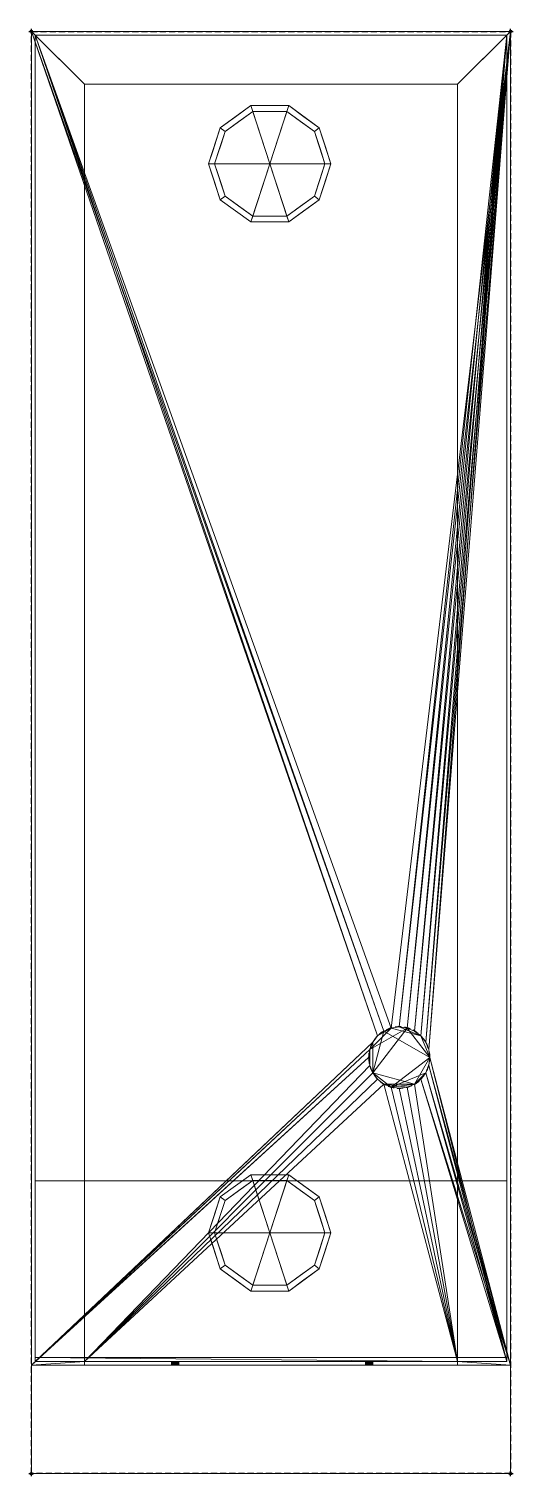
# Model space of a CAD drawing. Header units: millimetres. Extents: x -1 to 200, y -600 to 1.
import ezdxf

# ---------------------------------------------------------------- set-up
doc = ezdxf.new("R2010")
doc.units = ezdxf.units.MM
doc.header["$PDMODE"] = 34
doc.linetypes.add('NASCOSTA', pattern=[0.381, 0.254, -0.127])
for name, color, linetype in [('IQ_200_3D', 1, 'Continuous'), ('IQ_204_2D', 7, 'Continuous'), ('IQ_204_3D', 7, 'Continuous'), ('IQ_INS_3D', 3, 'Continuous')]:
    doc.layers.add(name, color=color, linetype=linetype)

msp = doc.modelspace()

# ---------------------------------------------------------------- linework, layer by layer
at = {"layer": 'IQ_204_2D', "linetype": 'NASCOSTA', "ltscale": 10}
for p, q in [((0, 0), (199, 0)), ((199, 0), (199, -599)), ((0, -599), (0, 0)), ((199, -599), (0, -599))]:
    msp.add_line(p, q, dxfattribs=at)
for start, end in [(0, 180), (180, 360)]:
    msp.add_arc((152.75, -426.18), 12.7, start, end, dxfattribs=at)
at = {"layer": 'IQ_INS_3D'}
for p in [(0, 0), (199, 0), (0, -599), (199, -599)]:
    msp.add_point(p, dxfattribs=at)

# ---------------------------------------------------------------- meshes
at = {"layer": 'IQ_200_3D', "lineweight": 5}
mesh = msp.add_polyface(dxfattribs=at)
corners = [(199, 0, 599), (0, 0, 599), (0, -554, 599), (22, -554, 599), (22, -22, 599), (177, -22, 599), (177, -554, 599), (199, -554, 599)]
mesh.append_faces([[corners[k] for k in face] for face in [(4, 1, 2, 3)]], dxfattribs={"vtx0": -1})
mesh.append_faces([[corners[k] for k in face] for face in [(7, 0, 5, 6)]], dxfattribs={"vtx1": -1})
mesh.append_faces([[corners[k] for k in face] for face in [(4, 5, 0, 1)]], dxfattribs={"vtx1": -1, "vtx3": -1})
mesh = msp.add_polyface(dxfattribs=at)
corners = [(199, 0, 599), (199, 0, 149), (0, 0, 149), (0, 0, 599)]
mesh.append_faces([[corners[k] for k in face] for face in [(0, 1, 2, 3)]])
mesh = msp.add_polyface(dxfattribs=at)
corners = [(0, 0, 599), (0, 0, 149), (0, -554, 149), (0, -554, 599)]
mesh.append_faces([[corners[k] for k in face] for face in [(0, 1, 2, 3)]])
mesh = msp.add_polyface(dxfattribs=at)
corners = [(22, -552.41, 149), (22, -554, 149), (0, -554, 149), (0, 0, 149), (199, 0, 149), (199, -554, 149), (177, -554, 149), (177, -552.41, 149), (165.45, -426.18, 149), (165.02, -422.9, 149), (163.75, -419.83, 149), (161.73, -417.2, 149), (159.1, -415.19, 149), (156.04, -413.92, 149), (152.75, -413.48, 149), (149.46, -413.92, 149), (146.4, -415.19, 149), (143.77, -417.2, 149), (141.75, -419.83, 149), (140.48, -422.9, 149), (140.05, -426.18, 149), (140.48, -429.47, 149), (141.75, -432.53, 149), (143.77, -435.17, 149), (146.4, -437.18, 149), (149.46, -438.45, 149), (152.75, -438.88, 149), (156.04, -438.45, 149), (159.1, -437.18, 149), (161.73, -435.17, 149), (163.75, -432.53, 149), (165.02, -429.47, 149)]
mesh.append_faces([[corners[k] for k in face] for face in [(26, 7, 25), (14, 4, 13), (24, 0, 23), (20, 2, 19), (15, 4, 14)]], dxfattribs={"vtx0": -1, "vtx1": -1})
mesh.append_faces([[corners[k] for k in face] for face in [(5, 7, 28, 29)]], dxfattribs={"vtx0": -1, "vtx1": -1, "vtx3": -1})
mesh.append_faces([[corners[k] for k in face] for face in [(5, 29, 30), (5, 30, 31), (4, 9, 10), (9, 4, 5, 8), (3, 17, 18, 2)]], dxfattribs={"vtx0": -1, "vtx2": -1})
mesh.append_faces([[corners[k] for k in face] for face in [(1, 2, 0)]], dxfattribs={"vtx1": -1})
mesh.append_faces([[corners[k] for k in face] for face in [(26, 27, 7), (27, 28, 7), (31, 8, 5), (10, 11, 4), (12, 13, 4), (11, 12, 4), (22, 23, 0), (21, 22, 0), (16, 17, 3), (18, 19, 2)]], dxfattribs={"vtx1": -1, "vtx2": -1})
mesh.append_faces([[corners[k] for k in face] for face in [(20, 21, 0, 2)]], dxfattribs={"vtx1": -1, "vtx2": -1, "vtx3": -1})
mesh.append_faces([[corners[k] for k in face] for face in [(24, 25, 7, 0), (3, 4, 15, 16)]], dxfattribs={"vtx1": -1, "vtx3": -1})
mesh.append_faces([[corners[k] for k in face] for face in [(5, 6, 7)]], dxfattribs={"vtx2": -1})
mesh = msp.add_polyface(dxfattribs=at)
corners = [(199, -554, 599), (199, -554, 149), (199, 0, 149), (199, 0, 599)]
mesh.append_faces([[corners[k] for k in face] for face in [(0, 1, 2, 3)]])
mesh = msp.add_polyface(dxfattribs=at)
corners = [(177, -22, 597.41), (22, -22, 597.41), (22, -477.41, 597.41), (1.59, -477.41, 597.41), (1.59, -1.59, 597.41), (197.41, -1.59, 597.41), (197.41, -477.41, 597.41), (177, -477.41, 597.41)]
mesh.append_faces([[corners[k] for k in face] for face in [(0, 5, 6, 7)]], dxfattribs={"vtx0": -1})
mesh.append_faces([[corners[k] for k in face] for face in [(3, 4, 1, 2)]], dxfattribs={"vtx1": -1})
mesh.append_faces([[corners[k] for k in face] for face in [(0, 1, 4, 5)]], dxfattribs={"vtx1": -1, "vtx3": -1})
mesh = msp.add_polyface(dxfattribs=at)
corners = [(1.59, -1.59, 597.41), (1.59, -1.59, 194), (197.41, -1.59, 194), (197.41, -1.59, 597.41)]
mesh.append_faces([[corners[k] for k in face] for face in [(0, 1, 2, 3)]])
mesh = msp.add_polyface(dxfattribs=at)
corners = [(1.59, -1.59, 194), (1.59, -1.59, 597.41), (1.59, -477.41, 597.41), (1.59, -477.41, 595.82), (1.59, -550.82, 595.82), (1.59, -550.82, 554.24), (1.59, -552.41, 554.24), (1.59, -552.41, 194)]
mesh.append_faces([[corners[k] for k in face] for face in [(7, 5, 6)]], dxfattribs={"vtx0": -1})
mesh.append_faces([[corners[k] for k in face] for face in [(5, 7, 3)]], dxfattribs={"vtx0": -1, "vtx1": -1, "vtx2": -1})
mesh.append_faces([[corners[k] for k in face] for face in [(3, 7, 0, 1)]], dxfattribs={"vtx0": -1, "vtx3": -1})
mesh.append_faces([[corners[k] for k in face] for face in [(4, 5, 3)]], dxfattribs={"vtx1": -1})
mesh.append_faces([[corners[k] for k in face] for face in [(1, 2, 3)]], dxfattribs={"vtx2": -1})
mesh = msp.add_polyface(dxfattribs=at)
corners = [(22, -552.41, 194), (177, -552.41, 194), (197.41, -552.41, 194), (197.41, -1.59, 194), (1.59, -1.59, 194), (1.59, -552.41, 194), (140.05, -426.18, 194), (140.48, -422.9, 194), (141.75, -419.83, 194), (143.77, -417.2, 194), (146.4, -415.19, 194), (149.46, -413.92, 194), (152.75, -413.48, 194), (156.04, -413.92, 194), (159.1, -415.19, 194), (161.73, -417.2, 194), (163.75, -419.83, 194), (165.02, -422.9, 194), (165.45, -426.18, 194), (165.02, -429.47, 194), (163.75, -432.53, 194), (161.73, -435.17, 194), (159.1, -437.18, 194), (156.04, -438.45, 194), (152.75, -438.88, 194), (149.46, -438.45, 194), (146.4, -437.18, 194), (143.77, -435.17, 194), (141.75, -432.53, 194), (140.48, -429.47, 194)]
mesh.append_faces([[corners[k] for k in face] for face in [(17, 3, 16), (19, 2, 18), (13, 3, 12), (29, 0, 28), (26, 1, 25)]], dxfattribs={"vtx0": -1, "vtx1": -1})
mesh.append_faces([[corners[k] for k in face] for face in [(22, 1, 2, 21), (2, 20, 21), (1, 24, 25), (4, 9, 10), (5, 7, 8), (0, 29, 6, 5)]], dxfattribs={"vtx0": -1, "vtx2": -1})
mesh.append_faces([[corners[k] for k in face] for face in [(13, 14, 3), (15, 16, 3), (14, 15, 3), (19, 20, 2), (23, 24, 1), (22, 23, 1), (10, 11, 4), (27, 28, 0), (6, 7, 5)]], dxfattribs={"vtx1": -1, "vtx2": -1})
mesh.append_faces([[corners[k] for k in face] for face in [(2, 3, 17, 18), (11, 12, 3, 4), (8, 9, 4, 5), (0, 1, 26, 27)]], dxfattribs={"vtx1": -1, "vtx3": -1})
mesh = msp.add_polyface(dxfattribs=at)
corners = [(197.41, -1.59, 597.41), (197.41, -1.59, 194), (197.41, -552.41, 194), (197.41, -552.41, 554.24), (197.41, -550.82, 554.24), (197.41, -550.82, 595.82), (197.41, -477.41, 595.82), (197.41, -477.41, 597.41)]
mesh.append_faces([[corners[k] for k in face] for face in [(4, 2, 3)]], dxfattribs={"vtx0": -1})
mesh.append_faces([[corners[k] for k in face] for face in [(2, 4, 6, 1)]], dxfattribs={"vtx0": -1, "vtx1": -1, "vtx2": -1})
mesh.append_faces([[corners[k] for k in face] for face in [(5, 6, 4)]], dxfattribs={"vtx1": -1})
mesh.append_faces([[corners[k] for k in face] for face in [(6, 7, 0, 1)]], dxfattribs={"vtx3": -1})
mesh = msp.add_polyface(dxfattribs=at)
corners = [(22, -22, 599), (22, -554, 599), (22, -554, 149), (22, -552.41, 149), (22, -552.41, 194), (22, -552.41, 554.24), (22, -552.41, 597.41), (22, -477.41, 597.41), (22, -22, 597.41)]
mesh.append_faces([[corners[k] for k in face] for face in [(7, 1, 6)]], dxfattribs={"vtx0": -1, "vtx1": -1})
mesh.append_faces([[corners[k] for k in face] for face in [(0, 1, 7, 8)]], dxfattribs={"vtx1": -1})
mesh.append_faces([[corners[k] for k in face] for face in [(5, 6, 1, 4)]], dxfattribs={"vtx1": -1, "vtx2": -1})
mesh.append_faces([[corners[k] for k in face] for face in [(2, 3, 4, 1)]], dxfattribs={"vtx2": -1})
mesh = msp.add_polyface(dxfattribs=at)
corners = [(22, -22, 599), (22, -22, 597.41), (177, -22, 597.41), (177, -22, 599)]
mesh.append_faces([[corners[k] for k in face] for face in [(0, 1, 2, 3)]])
mesh = msp.add_polyface(dxfattribs=at)
corners = [(177, -554, 599), (177, -22, 599), (177, -22, 597.41), (177, -477.41, 597.41), (177, -552.41, 597.41), (177, -552.41, 554.24), (177, -552.41, 194), (177, -552.41, 149), (177, -554, 149)]
mesh.append_faces([[corners[k] for k in face] for face in [(0, 4, 5, 6)]], dxfattribs={"vtx0": -1, "vtx3": -1})
mesh.append_faces([[corners[k] for k in face] for face in [(8, 0, 6, 7)]], dxfattribs={"vtx1": -1})
mesh.append_faces([[corners[k] for k in face] for face in [(0, 1, 3, 4)]], dxfattribs={"vtx1": -1, "vtx3": -1})
mesh.append_faces([[corners[k] for k in face] for face in [(1, 2, 3)]], dxfattribs={"vtx2": -1})
mesh = msp.add_polyface(dxfattribs=at)
corners = [(165.45, -426.18, 194), (165.02, -422.9, 194), (163.75, -419.83, 194), (161.73, -417.2, 194), (159.1, -415.19, 194), (156.04, -413.92, 194), (152.75, -413.48, 194), (149.46, -413.92, 194), (146.4, -415.19, 194), (143.77, -417.2, 194), (141.75, -419.83, 194), (140.48, -422.9, 194), (140.05, -426.18, 194), (140.05, -426.18, 192.64), (140.48, -422.9, 192.64), (141.75, -419.83, 192.64), (143.77, -417.2, 192.64), (146.4, -415.19, 192.64), (149.46, -413.92, 192.64), (152.75, -413.48, 192.64), (156.04, -413.92, 192.64), (159.1, -415.19, 192.64), (161.73, -417.2, 192.64), (163.75, -419.83, 192.64), (165.02, -422.9, 192.64), (165.45, -426.18, 192.64)]
mesh.append_faces([[corners[k] for k in face] for face in [(0, 1, 24, 25)]], dxfattribs={"vtx1": -1})
mesh.append_faces([[corners[k] for k in face] for face in [(10, 11, 14, 15), (8, 9, 16, 17), (9, 10, 15, 16), (7, 8, 17, 18), (18, 19, 6, 7), (4, 5, 20, 21), (3, 4, 21, 22), (1, 2, 23, 24), (2, 3, 22, 23), (19, 20, 5, 6)]], dxfattribs={"vtx1": -1, "vtx3": -1})
mesh.append_faces([[corners[k] for k in face] for face in [(11, 12, 13, 14)]], dxfattribs={"vtx3": -1})
mesh = msp.add_polyface(dxfattribs=at)
corners = [(165.45, -426.18, 192.64), (165.02, -422.9, 192.64), (163.75, -419.83, 192.64), (161.73, -417.2, 192.64), (159.1, -415.19, 192.64), (156.04, -413.92, 192.64), (152.75, -413.48, 192.64), (149.46, -413.92, 192.64), (146.4, -415.19, 192.64), (143.77, -417.2, 192.64), (141.75, -419.83, 192.64), (140.48, -422.9, 192.64), (140.05, -426.18, 192.64), (140.48, -429.47, 192.64), (141.75, -432.53, 192.64), (143.77, -435.17, 192.64), (146.4, -437.18, 192.64), (149.46, -438.45, 192.64), (152.75, -438.88, 192.64), (156.04, -438.45, 192.64), (159.1, -437.18, 192.64), (161.73, -435.17, 192.64), (163.75, -432.53, 192.64), (165.02, -429.47, 192.64)]
mesh.append_faces([[corners[k] for k in face] for face in [(9, 7, 8)]], dxfattribs={"vtx0": -1})
mesh.append_faces([[corners[k] for k in face] for face in [(0, 17, 22, 23)]], dxfattribs={"vtx0": -1, "vtx1": -1})
mesh.append_faces([[corners[k] for k in face] for face in [(14, 5, 11, 13)]], dxfattribs={"vtx0": -1, "vtx1": -1, "vtx2": -1})
mesh.append_faces([[corners[k] for k in face] for face in [(17, 0, 5, 14)]], dxfattribs={"vtx0": -1, "vtx1": -1, "vtx2": -1, "vtx3": -1})
mesh.append_faces([[corners[k] for k in face] for face in [(19, 20, 17, 18)]], dxfattribs={"vtx1": -1})
mesh.append_faces([[corners[k] for k in face] for face in [(10, 11, 7, 9)]], dxfattribs={"vtx1": -1, "vtx2": -1})
mesh.append_faces([[corners[k] for k in face] for face in [(15, 16, 17, 14), (11, 12, 13)]], dxfattribs={"vtx2": -1})
mesh.append_faces([[corners[k] for k in face] for face in [(5, 6, 7, 11), (3, 4, 5, 0), (20, 21, 22, 17)]], dxfattribs={"vtx2": -1, "vtx3": -1})
mesh.append_faces([[corners[k] for k in face] for face in [(0, 1, 2, 3)]], dxfattribs={"vtx3": -1})
mesh = msp.add_polyface(dxfattribs=at)
corners = [(165.45, -426.18, 147.92), (165.02, -429.47, 147.92), (163.75, -432.53, 147.92), (161.73, -435.17, 147.92), (159.1, -437.18, 147.92), (156.04, -438.45, 147.92), (152.75, -438.88, 147.92), (149.46, -438.45, 147.92), (146.4, -437.18, 147.92), (143.77, -435.17, 147.92), (141.75, -432.53, 147.92), (140.48, -429.47, 147.92), (140.05, -426.18, 147.92), (140.48, -422.9, 147.92), (141.75, -419.83, 147.92), (143.77, -417.2, 147.92), (146.4, -415.19, 147.92), (149.46, -413.92, 147.92), (152.75, -413.48, 147.92), (156.04, -413.92, 147.92), (159.1, -415.19, 147.92), (161.73, -417.2, 147.92), (163.75, -419.83, 147.92), (165.02, -422.9, 147.92)]
mesh.append_faces([[corners[k] for k in face] for face in [(4, 2, 3)]], dxfattribs={"vtx0": -1})
mesh.append_faces([[corners[k] for k in face] for face in [(10, 4, 8, 9), (16, 10, 14, 15)]], dxfattribs={"vtx0": -1, "vtx1": -1})
mesh.append_faces([[corners[k] for k in face] for face in [(4, 10, 16, 0)]], dxfattribs={"vtx0": -1, "vtx1": -1, "vtx2": -1, "vtx3": -1})
mesh.append_faces([[corners[k] for k in face] for face in [(21, 0, 16, 17)]], dxfattribs={"vtx0": -1, "vtx1": -1, "vtx3": -1})
mesh.append_faces([[corners[k] for k in face] for face in [(14, 10, 11, 13)]], dxfattribs={"vtx0": -1, "vtx2": -1})
mesh.append_faces([[corners[k] for k in face] for face in [(12, 13, 11)]], dxfattribs={"vtx1": -1})
mesh.append_faces([[corners[k] for k in face] for face in [(4, 5, 8), (17, 18, 21)]], dxfattribs={"vtx1": -1, "vtx2": -1})
mesh.append_faces([[corners[k] for k in face] for face in [(19, 20, 21, 18)]], dxfattribs={"vtx2": -1})
mesh.append_faces([[corners[k] for k in face] for face in [(0, 1, 2, 4)]], dxfattribs={"vtx2": -1, "vtx3": -1})
mesh.append_faces([[corners[k] for k in face] for face in [(5, 6, 7, 8), (21, 22, 23, 0)]], dxfattribs={"vtx3": -1})
mesh = msp.add_polyface(dxfattribs=at)
corners = [(165.45, -426.18, 147.92), (165.02, -422.9, 147.92), (163.75, -419.83, 147.92), (161.73, -417.2, 147.92), (159.1, -415.19, 147.92), (156.04, -413.92, 147.92), (152.75, -413.48, 147.92), (149.46, -413.92, 147.92), (146.4, -415.19, 147.92), (143.77, -417.2, 147.92), (141.75, -419.83, 147.92), (140.48, -422.9, 147.92), (140.05, -426.18, 147.92), (140.05, -426.18, 149), (140.48, -422.9, 149), (141.75, -419.83, 149), (143.77, -417.2, 149), (146.4, -415.19, 149), (149.46, -413.92, 149), (152.75, -413.48, 149), (156.04, -413.92, 149), (159.1, -415.19, 149), (161.73, -417.2, 149), (163.75, -419.83, 149), (165.02, -422.9, 149), (165.45, -426.18, 149)]
mesh.append_faces([[corners[k] for k in face] for face in [(0, 1, 24, 25), (13, 14, 11, 12)]], dxfattribs={"vtx1": -1})
mesh.append_faces([[corners[k] for k in face] for face in [(1, 2, 23, 24), (3, 4, 21, 22), (2, 3, 22, 23), (4, 5, 20, 21), (19, 20, 5, 6), (6, 7, 18, 19), (7, 8, 17, 18), (9, 10, 15, 16), (8, 9, 16, 17), (10, 11, 14, 15)]], dxfattribs={"vtx1": -1, "vtx3": -1})
mesh = msp.add_polyface(dxfattribs=at)
corners = [(140.05, -426.18, 194), (140.48, -429.47, 194), (141.75, -432.53, 194), (143.77, -435.17, 194), (146.4, -437.18, 194), (149.46, -438.45, 194), (152.75, -438.88, 194), (156.04, -438.45, 194), (159.1, -437.18, 194), (161.73, -435.17, 194), (163.75, -432.53, 194), (165.02, -429.47, 194), (165.45, -426.18, 194), (165.45, -426.18, 192.64), (165.02, -429.47, 192.64), (163.75, -432.53, 192.64), (161.73, -435.17, 192.64), (159.1, -437.18, 192.64), (156.04, -438.45, 192.64), (152.75, -438.88, 192.64), (149.46, -438.45, 192.64), (146.4, -437.18, 192.64), (143.77, -435.17, 192.64), (141.75, -432.53, 192.64), (140.48, -429.47, 192.64), (140.05, -426.18, 192.64)]
mesh.append_faces([[corners[k] for k in face] for face in [(0, 1, 24, 25)]], dxfattribs={"vtx1": -1})
mesh.append_faces([[corners[k] for k in face] for face in [(10, 11, 14, 15), (8, 9, 16, 17), (9, 10, 15, 16), (7, 8, 17, 18), (18, 19, 6, 7), (4, 5, 20, 21), (3, 4, 21, 22), (1, 2, 23, 24), (2, 3, 22, 23), (19, 20, 5, 6)]], dxfattribs={"vtx1": -1, "vtx3": -1})
mesh.append_faces([[corners[k] for k in face] for face in [(11, 12, 13, 14)]], dxfattribs={"vtx3": -1})
mesh = msp.add_polyface(dxfattribs=at)
corners = [(140.05, -426.18, 147.92), (140.48, -429.47, 147.92), (141.75, -432.53, 147.92), (143.77, -435.17, 147.92), (146.4, -437.18, 147.92), (149.46, -438.45, 147.92), (152.75, -438.88, 147.92), (156.04, -438.45, 147.92), (159.1, -437.18, 147.92), (161.73, -435.17, 147.92), (163.75, -432.53, 147.92), (165.02, -429.47, 147.92), (165.45, -426.18, 147.92), (165.45, -426.18, 149), (165.02, -429.47, 149), (163.75, -432.53, 149), (161.73, -435.17, 149), (159.1, -437.18, 149), (156.04, -438.45, 149), (152.75, -438.88, 149), (149.46, -438.45, 149), (146.4, -437.18, 149), (143.77, -435.17, 149), (141.75, -432.53, 149), (140.48, -429.47, 149), (140.05, -426.18, 149)]
mesh.append_faces([[corners[k] for k in face] for face in [(0, 1, 24, 25), (13, 14, 11, 12)]], dxfattribs={"vtx1": -1})
mesh.append_faces([[corners[k] for k in face] for face in [(1, 2, 23, 24), (3, 4, 21, 22), (2, 3, 22, 23), (4, 5, 20, 21), (19, 20, 5, 6), (6, 7, 18, 19), (7, 8, 17, 18), (9, 10, 15, 16), (8, 9, 16, 17), (10, 11, 14, 15)]], dxfattribs={"vtx1": -1, "vtx3": -1})
mesh = msp.add_polyface(dxfattribs=at)
corners = [(1.59, -550.82, 595.82), (1.59, -477.41, 595.82), (197.41, -477.41, 595.82), (197.41, -550.82, 595.82)]
mesh.append_faces([[corners[k] for k in face] for face in [(0, 1, 2, 3)]])
mesh = msp.add_polyface(dxfattribs=at)
corners = [(22, -477.41, 597.41), (177, -477.41, 597.41), (197.41, -477.41, 597.41), (197.41, -477.41, 595.82), (1.59, -477.41, 595.82), (1.59, -477.41, 597.41)]
mesh.append_faces([[corners[k] for k in face] for face in [(1, 2, 3, 4), (4, 5, 0, 1)]], dxfattribs={"vtx3": -1})
mesh = msp.add_polyface(dxfattribs=at)
corners = [(177, -552.41, 597.41), (177, -477.41, 597.41), (22, -477.41, 597.41), (22, -552.41, 597.41)]
mesh.append_faces([[corners[k] for k in face] for face in [(0, 1, 2, 3)]])
mesh = msp.add_polyface(dxfattribs=at)
corners = [(177, -552.41, 554.24), (22, -552.41, 554.24), (1.59, -552.41, 554.24), (1.59, -550.82, 554.24), (197.41, -550.82, 554.24), (197.41, -552.41, 554.24)]
mesh.append_faces([[corners[k] for k in face] for face in [(4, 5, 0, 3), (1, 2, 3, 0)]], dxfattribs={"vtx2": -1})
mesh = msp.add_polyface(dxfattribs=at)
corners = [(1.59, -550.82, 554.24), (1.59, -550.82, 595.82), (197.41, -550.82, 595.82), (197.41, -550.82, 554.24)]
mesh.append_faces([[corners[k] for k in face] for face in [(0, 1, 2, 3)]])
mesh = msp.add_polyface(dxfattribs=at)
corners = [(197.41, -552.41, 194), (177, -552.41, 194), (177, -552.41, 554.24), (197.41, -552.41, 554.24), (22, -552.41, 194), (1.59, -552.41, 194), (1.59, -552.41, 554.24), (22, -552.41, 554.24)]
mesh.append_faces([[corners[k] for k in face] for face in [(1, 2, 3, 0), (5, 6, 7, 4)]])
mesh = msp.add_polyface(dxfattribs=at)
corners = [(177, -552.41, 149), (177, -552.41, 194), (22, -552.41, 194), (22, -552.41, 149)]
mesh.append_faces([[corners[k] for k in face] for face in [(0, 1, 2, 3)]])
mesh = msp.add_polyface(dxfattribs=at)
corners = [(22, -552.41, 597.41), (22, -552.41, 554.24), (177, -552.41, 554.24), (177, -552.41, 597.41)]
mesh.append_faces([[corners[k] for k in face] for face in [(0, 1, 2, 3)]])
mesh = msp.add_polyface(dxfattribs=at)
corners = [(59.72, -552.41, 573.03), (59.33, -552.41, 573.08), (58.97, -552.41, 573.23), (58.66, -552.41, 573.47), (58.42, -552.41, 573.78), (58.27, -552.41, 574.14), (58.22, -552.41, 574.53), (58.27, -552.41, 574.92), (58.42, -552.41, 575.28), (58.66, -552.41, 575.59), (58.97, -552.41, 575.83), (59.33, -552.41, 575.98), (59.72, -552.41, 576.03), (60.11, -552.41, 575.98), (60.47, -552.41, 575.83), (60.78, -552.41, 575.59), (61.02, -552.41, 575.28), (61.17, -552.41, 574.92), (61.22, -552.41, 574.53), (61.17, -552.41, 574.14), (61.02, -552.41, 573.78), (60.78, -552.41, 573.47), (60.47, -552.41, 573.23), (60.11, -552.41, 573.08), (140.28, -552.41, 573.03), (139.89, -552.41, 573.08), (139.53, -552.41, 573.23), (139.22, -552.41, 573.47), (138.98, -552.41, 573.78), (138.83, -552.41, 574.14), (138.78, -552.41, 574.53), (138.83, -552.41, 574.92), (138.98, -552.41, 575.28), (139.22, -552.41, 575.59), (139.53, -552.41, 575.83), (139.89, -552.41, 575.98), (140.28, -552.41, 576.03), (140.67, -552.41, 575.98), (141.03, -552.41, 575.83), (141.34, -552.41, 575.59), (141.58, -552.41, 575.28), (141.73, -552.41, 574.92), (141.78, -552.41, 574.53), (141.73, -552.41, 574.14), (141.58, -552.41, 573.78), (141.34, -552.41, 573.47), (141.03, -552.41, 573.23), (140.67, -552.41, 573.08)]
mesh.append_faces([[corners[k] for k in face] for face in [(4, 2, 3), (16, 14, 15), (30, 28, 29), (24, 46, 47), (38, 36, 37)]], dxfattribs={"vtx0": -1})
mesh.append_faces([[corners[k] for k in face] for face in [(0, 4, 22, 23), (40, 36, 38, 39)]], dxfattribs={"vtx0": -1, "vtx1": -1})
mesh.append_faces([[corners[k] for k in face] for face in [(46, 28, 40)]], dxfattribs={"vtx0": -1, "vtx1": -1, "vtx2": -1})
mesh.append_faces([[corners[k] for k in face] for face in [(4, 10, 16, 22), (40, 28, 34, 36)]], dxfattribs={"vtx0": -1, "vtx1": -1, "vtx2": -1, "vtx3": -1})
mesh.append_faces([[corners[k] for k in face] for face in [(16, 21, 22)]], dxfattribs={"vtx0": -1, "vtx2": -1})
mesh.append_faces([[corners[k] for k in face] for face in [(30, 33, 34, 28)]], dxfattribs={"vtx0": -1, "vtx2": -1, "vtx3": -1})
mesh.append_faces([[corners[k] for k in face] for face in [(43, 44, 42)]], dxfattribs={"vtx1": -1})
mesh.append_faces([[corners[k] for k in face] for face in [(45, 46, 42, 44)]], dxfattribs={"vtx1": -1, "vtx2": -1})
mesh.append_faces([[corners[k] for k in face] for face in [(6, 7, 10, 4)]], dxfattribs={"vtx1": -1, "vtx2": -1, "vtx3": -1})
mesh.append_faces([[corners[k] for k in face] for face in [(4, 5, 6), (19, 20, 21, 18), (34, 35, 36)]], dxfattribs={"vtx2": -1})
mesh.append_faces([[corners[k] for k in face] for face in [(0, 1, 2, 4), (10, 11, 12, 16), (12, 13, 14, 16), (16, 17, 18, 21), (26, 27, 28, 46), (24, 25, 26, 46), (40, 41, 42, 46)]], dxfattribs={"vtx2": -1, "vtx3": -1})
mesh.append_faces([[corners[k] for k in face] for face in [(7, 8, 9, 10), (30, 31, 32, 33)]], dxfattribs={"vtx3": -1})
mesh = msp.add_polyface(dxfattribs=at)
corners = [(59.72, -554, 573.03), (59.33, -554, 573.08), (58.97, -554, 573.23), (58.66, -554, 573.47), (58.42, -554, 573.78), (58.27, -554, 574.14), (58.22, -554, 574.53), (58.27, -554, 574.92), (58.42, -554, 575.28), (58.66, -554, 575.59), (58.97, -554, 575.83), (59.33, -554, 575.98), (59.72, -554, 576.03), (59.72, -552.41, 576.03), (59.33, -552.41, 575.98), (58.97, -552.41, 575.83), (58.66, -552.41, 575.59), (58.42, -552.41, 575.28), (58.27, -552.41, 574.92), (58.22, -552.41, 574.53), (58.27, -552.41, 574.14), (58.42, -552.41, 573.78), (58.66, -552.41, 573.47), (58.97, -552.41, 573.23), (59.33, -552.41, 573.08), (59.72, -552.41, 573.03)]
mesh.append_faces([[corners[k] for k in face] for face in [(13, 14, 11, 12), (0, 1, 24, 25)]], dxfattribs={"vtx1": -1})
mesh.append_faces([[corners[k] for k in face] for face in [(14, 15, 10, 11), (16, 17, 8, 9), (15, 16, 9, 10), (17, 18, 7, 8), (6, 7, 18, 19), (19, 20, 5, 6), (20, 21, 4, 5), (22, 23, 2, 3), (21, 22, 3, 4), (23, 24, 1, 2)]], dxfattribs={"vtx1": -1, "vtx3": -1})
mesh = msp.add_polyface(dxfattribs=at)
corners = [(59.72, -554, 576.03), (60.11, -554, 575.98), (60.47, -554, 575.83), (60.78, -554, 575.59), (61.02, -554, 575.28), (61.17, -554, 574.92), (61.22, -554, 574.53), (61.17, -554, 574.14), (61.02, -554, 573.78), (60.78, -554, 573.47), (60.47, -554, 573.23), (60.11, -554, 573.08), (59.72, -554, 573.03), (59.72, -552.41, 573.03), (60.11, -552.41, 573.08), (60.47, -552.41, 573.23), (60.78, -552.41, 573.47), (61.02, -552.41, 573.78), (61.17, -552.41, 574.14), (61.22, -552.41, 574.53), (61.17, -552.41, 574.92), (61.02, -552.41, 575.28), (60.78, -552.41, 575.59), (60.47, -552.41, 575.83), (60.11, -552.41, 575.98), (59.72, -552.41, 576.03)]
mesh.append_faces([[corners[k] for k in face] for face in [(13, 14, 11, 12), (0, 1, 24, 25)]], dxfattribs={"vtx1": -1})
mesh.append_faces([[corners[k] for k in face] for face in [(14, 15, 10, 11), (16, 17, 8, 9), (15, 16, 9, 10), (17, 18, 7, 8), (6, 7, 18, 19), (19, 20, 5, 6), (20, 21, 4, 5), (22, 23, 2, 3), (21, 22, 3, 4), (23, 24, 1, 2)]], dxfattribs={"vtx1": -1, "vtx3": -1})
mesh = msp.add_polyface(dxfattribs=at)
corners = [(140.28, -554, 573.03), (139.89, -554, 573.08), (139.53, -554, 573.23), (139.22, -554, 573.47), (138.98, -554, 573.78), (138.83, -554, 574.14), (138.78, -554, 574.53), (138.83, -554, 574.92), (138.98, -554, 575.28), (139.22, -554, 575.59), (139.53, -554, 575.83), (139.89, -554, 575.98), (140.28, -554, 576.03), (140.28, -552.41, 576.03), (139.89, -552.41, 575.98), (139.53, -552.41, 575.83), (139.22, -552.41, 575.59), (138.98, -552.41, 575.28), (138.83, -552.41, 574.92), (138.78, -552.41, 574.53), (138.83, -552.41, 574.14), (138.98, -552.41, 573.78), (139.22, -552.41, 573.47), (139.53, -552.41, 573.23), (139.89, -552.41, 573.08), (140.28, -552.41, 573.03)]
mesh.append_faces([[corners[k] for k in face] for face in [(13, 14, 11, 12), (0, 1, 24, 25)]], dxfattribs={"vtx1": -1})
mesh.append_faces([[corners[k] for k in face] for face in [(14, 15, 10, 11), (16, 17, 8, 9), (15, 16, 9, 10), (17, 18, 7, 8), (6, 7, 18, 19), (19, 20, 5, 6), (20, 21, 4, 5), (22, 23, 2, 3), (21, 22, 3, 4), (23, 24, 1, 2)]], dxfattribs={"vtx1": -1, "vtx3": -1})
mesh = msp.add_polyface(dxfattribs=at)
corners = [(140.28, -554, 576.03), (140.67, -554, 575.98), (141.03, -554, 575.83), (141.34, -554, 575.59), (141.58, -554, 575.28), (141.73, -554, 574.92), (141.78, -554, 574.53), (141.73, -554, 574.14), (141.58, -554, 573.78), (141.34, -554, 573.47), (141.03, -554, 573.23), (140.67, -554, 573.08), (140.28, -554, 573.03), (140.28, -552.41, 573.03), (140.67, -552.41, 573.08), (141.03, -552.41, 573.23), (141.34, -552.41, 573.47), (141.58, -552.41, 573.78), (141.73, -552.41, 574.14), (141.78, -552.41, 574.53), (141.73, -552.41, 574.92), (141.58, -552.41, 575.28), (141.34, -552.41, 575.59), (141.03, -552.41, 575.83), (140.67, -552.41, 575.98), (140.28, -552.41, 576.03)]
mesh.append_faces([[corners[k] for k in face] for face in [(13, 14, 11, 12), (0, 1, 24, 25)]], dxfattribs={"vtx1": -1})
mesh.append_faces([[corners[k] for k in face] for face in [(14, 15, 10, 11), (16, 17, 8, 9), (15, 16, 9, 10), (17, 18, 7, 8), (6, 7, 18, 19), (19, 20, 5, 6), (20, 21, 4, 5), (22, 23, 2, 3), (21, 22, 3, 4), (23, 24, 1, 2)]], dxfattribs={"vtx1": -1, "vtx3": -1})
mesh = msp.add_polyface(dxfattribs=at)
corners = [(0, -554, 599), (0, -599, 599), (199, -599, 599), (199, -554, 599)]
mesh.append_faces([[corners[k] for k in face] for face in [(0, 1, 2, 3)]])
mesh = msp.add_polyface(dxfattribs=at)
corners = [(199, -599, 149), (0, -599, 149), (0, -554, 149), (199, -554, 149)]
mesh.append_faces([[corners[k] for k in face] for face in [(0, 1, 2, 3)]])
mesh = msp.add_polyface(dxfattribs=at)
corners = [(199, -554, 599), (199, -554, 149), (0, -554, 149), (0, -554, 599)]
mesh.append_faces([[corners[k] for k in face] for face in [(0, 1, 2, 3)]])
mesh = msp.add_polyface(dxfattribs=at)
corners = [(0, -554, 599), (0, -554, 149), (0, -599, 149), (0, -599, 599)]
mesh.append_faces([[corners[k] for k in face] for face in [(0, 1, 2, 3)]])
mesh = msp.add_polyface(dxfattribs=at)
corners = [(22, -554, 599), (0, -554, 599), (0, -554, 149), (22, -554, 149), (199, -554, 599), (177, -554, 599), (177, -554, 149), (199, -554, 149)]
mesh.append_faces([[corners[k] for k in face] for face in [(0, 1, 2, 3), (4, 5, 6, 7)]])
mesh = msp.add_polyface(dxfattribs=at)
corners = [(59.72, -554, 573.03), (60.11, -554, 573.08), (60.47, -554, 573.23), (60.78, -554, 573.47), (61.02, -554, 573.78), (61.17, -554, 574.14), (61.22, -554, 574.53), (61.17, -554, 574.92), (61.02, -554, 575.28), (60.78, -554, 575.59), (60.47, -554, 575.83), (60.11, -554, 575.98), (59.72, -554, 576.03), (59.33, -554, 575.98), (58.97, -554, 575.83), (58.66, -554, 575.59), (58.42, -554, 575.28), (58.27, -554, 574.92), (58.22, -554, 574.53), (58.27, -554, 574.14), (58.42, -554, 573.78), (58.66, -554, 573.47), (58.97, -554, 573.23), (59.33, -554, 573.08), (140.28, -554, 573.03), (140.67, -554, 573.08), (141.03, -554, 573.23), (141.34, -554, 573.47), (141.58, -554, 573.78), (141.73, -554, 574.14), (141.78, -554, 574.53), (141.73, -554, 574.92), (141.58, -554, 575.28), (141.34, -554, 575.59), (141.03, -554, 575.83), (140.67, -554, 575.98), (140.28, -554, 576.03), (139.89, -554, 575.98), (139.53, -554, 575.83), (139.22, -554, 575.59), (138.98, -554, 575.28), (138.83, -554, 574.92), (138.78, -554, 574.53), (138.83, -554, 574.14), (138.98, -554, 573.78), (139.22, -554, 573.47), (139.53, -554, 573.23), (139.89, -554, 573.08)]
mesh.append_faces([[corners[k] for k in face] for face in [(10, 8, 9), (17, 15, 16), (22, 20, 21), (14, 12, 13), (34, 32, 33), (24, 46, 47), (38, 36, 37)]], dxfattribs={"vtx0": -1})
mesh.append_faces([[corners[k] for k in face] for face in [(20, 14, 18, 19)]], dxfattribs={"vtx0": -1, "vtx1": -1})
mesh.append_faces([[corners[k] for k in face] for face in [(44, 26, 32)]], dxfattribs={"vtx0": -1, "vtx1": -1, "vtx2": -1})
mesh.append_faces([[corners[k] for k in face] for face in [(8, 12, 14, 20), (32, 36, 38, 44)]], dxfattribs={"vtx0": -1, "vtx1": -1, "vtx2": -1, "vtx3": -1})
mesh.append_faces([[corners[k] for k in face] for face in [(8, 20, 2, 3)]], dxfattribs={"vtx0": -1, "vtx1": -1, "vtx3": -1})
mesh.append_faces([[corners[k] for k in face] for face in [(30, 26, 27)]], dxfattribs={"vtx0": -1, "vtx2": -1})
mesh.append_faces([[corners[k] for k in face] for face in [(38, 39, 42, 44)]], dxfattribs={"vtx1": -1, "vtx2": -1, "vtx3": -1})
mesh.append_faces([[corners[k] for k in face] for face in [(14, 15, 17, 18)]], dxfattribs={"vtx1": -1, "vtx3": -1})
mesh.append_faces([[corners[k] for k in face] for face in [(28, 29, 30, 27), (40, 41, 42, 39), (42, 43, 44)]], dxfattribs={"vtx2": -1})
mesh.append_faces([[corners[k] for k in face] for face in [(6, 7, 8, 3), (10, 11, 12, 8), (0, 1, 2, 20), (22, 23, 0, 20), (30, 31, 32, 26), (34, 35, 36, 32), (24, 25, 26, 46), (44, 45, 46, 26)]], dxfattribs={"vtx2": -1, "vtx3": -1})
mesh.append_faces([[corners[k] for k in face] for face in [(3, 4, 5, 6)]], dxfattribs={"vtx3": -1})
mesh = msp.add_polyface(dxfattribs=at)
corners = [(199, -599, 599), (199, -599, 149), (199, -554, 149), (199, -554, 599)]
mesh.append_faces([[corners[k] for k in face] for face in [(0, 1, 2, 3)]])
mesh = msp.add_polyface(dxfattribs=at)
corners = [(0, -599, 599), (0, -599, 149), (199, -599, 149), (199, -599, 599)]
mesh.append_faces([[corners[k] for k in face] for face in [(0, 1, 2, 3)]])
at = {"layer": 'IQ_204_3D', "lineweight": 5}
mesh = msp.add_polyface(dxfattribs=at)
corners = [(99, -55, 149), (124.4, -55, 149), (119.55, -40.07, 149), (106.85, -30.84, 149), (91.15, -30.84, 149), (78.45, -40.07, 149), (73.6, -55, 149)]
mesh.append_faces([[corners[k] for k in face] for face in [(0, 4, 5, 6)]], dxfattribs={"vtx0": -1})
mesh.append_faces([[corners[k] for k in face] for face in [(4, 0, 3)]], dxfattribs={"vtx0": -1, "vtx1": -1})
mesh.append_faces([[corners[k] for k in face] for face in [(0, 1, 2, 3)]], dxfattribs={"vtx3": -1})
mesh = msp.add_polyface(dxfattribs=at)
corners = [(73.6, -55, 149), (78.45, -40.07, 149), (91.15, -30.84, 149), (106.85, -30.84, 149), (119.55, -40.07, 149), (124.4, -55, 149), (124.4, -55, 19.05), (119.55, -40.07, 19.05), (106.85, -30.84, 19.05), (91.15, -30.84, 19.05), (78.45, -40.07, 19.05), (73.6, -55, 19.05), (122.58, -49.38, 149), (121.97, -47.54, 19.05), (113.2, -35.46, 19.05), (113.2, -35.46, 149), (99, -30.84, 149), (99, -30.84, 19.05), (84.8, -35.46, 19.05), (84.8, -35.46, 149), (75.42, -49.38, 19.05), (76.03, -47.54, 149), (121.06, -44.73, 149), (76.94, -44.73, 19.05)]
mesh.append_faces([[corners[k] for k in face] for face in [(6, 12, 5)]], dxfattribs={"vtx0": -1})
mesh.append_faces([[corners[k] for k in face] for face in [(23, 1, 10), (22, 7, 4), (7, 22, 13), (1, 23, 21)]], dxfattribs={"vtx0": -1, "vtx1": -1})
mesh.append_faces([[corners[k] for k in face] for face in [(12, 6, 13), (20, 0, 21)]], dxfattribs={"vtx0": -1, "vtx2": -1})
mesh.append_faces([[corners[k] for k in face] for face in [(22, 12, 13), (23, 20, 21)]], dxfattribs={"vtx1": -1, "vtx2": -1})
mesh.append_faces([[corners[k] for k in face] for face in [(15, 4, 7, 14), (3, 15, 14, 8), (17, 9, 2, 16), (19, 2, 9, 18), (18, 10, 1, 19), (16, 3, 8, 17)]], dxfattribs={"vtx1": -1, "vtx3": -1})
mesh.append_faces([[corners[k] for k in face] for face in [(20, 11, 0)]], dxfattribs={"vtx2": -1})
mesh = msp.add_polyface(dxfattribs=at)
corners = [(73.6, -55, 19.05), (78.45, -40.07, 19.05), (91.15, -30.84, 19.05), (106.85, -30.84, 19.05), (119.55, -40.07, 19.05), (124.4, -55, 19.05), (121.9, -55, 19.05), (117.53, -41.54, 19.05), (106.08, -33.22, 19.05), (91.92, -33.22, 19.05), (80.47, -41.54, 19.05), (76.1, -55, 19.05)]
mesh.append_faces([[corners[k] for k in face] for face in [(1, 10, 11, 0)]], dxfattribs={"vtx0": -1})
mesh.append_faces([[corners[k] for k in face] for face in [(3, 8, 9, 2), (2, 9, 10, 1)]], dxfattribs={"vtx0": -1, "vtx2": -1})
mesh.append_faces([[corners[k] for k in face] for face in [(3, 4, 7, 8)]], dxfattribs={"vtx1": -1, "vtx3": -1})
mesh.append_faces([[corners[k] for k in face] for face in [(4, 5, 6, 7)]], dxfattribs={"vtx3": -1})
mesh = msp.add_polyface(dxfattribs=at)
corners = [(76.1, -55, 19.05), (80.47, -41.54, 19.05), (91.92, -33.22, 19.05), (106.08, -33.22, 19.05), (117.53, -41.54, 19.05), (121.9, -55, 19.05), (121.9, -55, 0), (117.53, -41.54, 0), (106.08, -33.22, 0), (91.92, -33.22, 0), (80.47, -41.54, 0), (76.1, -55, 0), (119.24, -46.8, 0), (119.71, -48.27, 19.05), (111.8, -37.38, 19.05), (111.8, -37.38, 0), (99, -33.22, 19.05), (99, -33.22, 0), (86.2, -37.38, 19.05), (86.2, -37.38, 0), (78.76, -46.8, 19.05), (78.29, -48.27, 0), (120.57, -50.9, 0), (77.43, -50.9, 19.05)]
mesh.append_faces([[corners[k] for k in face] for face in [(22, 5, 6), (23, 11, 0)]], dxfattribs={"vtx0": -1})
mesh.append_faces([[corners[k] for k in face] for face in [(7, 4, 12), (11, 23, 21), (5, 22, 13)]], dxfattribs={"vtx0": -1, "vtx1": -1})
mesh.append_faces([[corners[k] for k in face] for face in [(14, 15, 8, 3), (15, 14, 4, 7), (12, 4, 13), (16, 17, 9, 2), (18, 19, 10, 1), (19, 18, 2, 9), (10, 20, 1), (3, 8, 17, 16), (20, 10, 21)]], dxfattribs={"vtx0": -1, "vtx2": -1})
mesh.append_faces([[corners[k] for k in face] for face in [(22, 12, 13), (23, 20, 21)]], dxfattribs={"vtx1": -1, "vtx2": -1})
mesh = msp.add_polyface(dxfattribs=at)
corners = [(76.1, -55, 0), (80.47, -41.54, 0), (91.92, -33.22, 0), (106.08, -33.22, 0), (117.53, -41.54, 0), (121.9, -55, 0), (99, -55, 0)]
mesh.append_faces([[corners[k] for k in face] for face in [(3, 6, 2)]], dxfattribs={"vtx0": -1, "vtx1": -1})
mesh.append_faces([[corners[k] for k in face] for face in [(1, 2, 6, 0)]], dxfattribs={"vtx1": -1})
mesh.append_faces([[corners[k] for k in face] for face in [(4, 5, 6, 3)]], dxfattribs={"vtx2": -1})
mesh = msp.add_polyface(dxfattribs=at)
corners = [(99, -55, 149), (73.6, -55, 149), (78.45, -69.93, 149), (91.15, -79.16, 149), (106.85, -79.16, 149), (119.55, -69.93, 149), (124.4, -55, 149)]
mesh.append_faces([[corners[k] for k in face] for face in [(0, 4, 5, 6)]], dxfattribs={"vtx0": -1})
mesh.append_faces([[corners[k] for k in face] for face in [(0, 3, 4)]], dxfattribs={"vtx0": -1, "vtx2": -1})
mesh.append_faces([[corners[k] for k in face] for face in [(0, 1, 2, 3)]], dxfattribs={"vtx3": -1})
mesh = msp.add_polyface(dxfattribs=at)
corners = [(124.4, -55, 149), (119.55, -69.93, 149), (106.85, -79.16, 149), (91.15, -79.16, 149), (78.45, -69.93, 149), (73.6, -55, 149), (73.6, -55, 19.05), (78.45, -69.93, 19.05), (91.15, -79.16, 19.05), (106.85, -79.16, 19.05), (119.55, -69.93, 19.05), (124.4, -55, 19.05), (84.8, -74.54, 149), (84.8, -74.54, 19.05), (76.03, -62.46, 19.05), (76.03, -62.46, 149), (99, -79.16, 149), (99, -79.16, 19.05), (113.2, -74.54, 19.05), (113.2, -74.54, 149), (122.58, -60.62, 19.05), (121.97, -62.46, 149), (121.06, -65.27, 19.05)]
mesh.append_faces([[corners[k] for k in face] for face in [(14, 15, 5, 6)]], dxfattribs={"vtx0": -1})
mesh.append_faces([[corners[k] for k in face] for face in [(1, 22, 21), (22, 1, 10)]], dxfattribs={"vtx0": -1, "vtx1": -1})
mesh.append_faces([[corners[k] for k in face] for face in [(20, 0, 21)]], dxfattribs={"vtx0": -1, "vtx2": -1})
mesh.append_faces([[corners[k] for k in face] for face in [(22, 20, 21)]], dxfattribs={"vtx1": -1, "vtx2": -1})
mesh.append_faces([[corners[k] for k in face] for face in [(3, 12, 13, 8), (12, 4, 7, 13), (4, 15, 14, 7), (17, 9, 2, 16), (19, 2, 9, 18), (1, 19, 18, 10), (16, 3, 8, 17)]], dxfattribs={"vtx1": -1, "vtx3": -1})
mesh.append_faces([[corners[k] for k in face] for face in [(20, 11, 0)]], dxfattribs={"vtx2": -1})
mesh = msp.add_polyface(dxfattribs=at)
corners = [(124.4, -55, 19.05), (119.55, -69.93, 19.05), (106.85, -79.16, 19.05), (91.15, -79.16, 19.05), (78.45, -69.93, 19.05), (73.6, -55, 19.05), (76.1, -55, 19.05), (80.47, -68.46, 19.05), (91.92, -76.78, 19.05), (106.08, -76.78, 19.05), (117.53, -68.46, 19.05), (121.9, -55, 19.05)]
mesh.append_faces([[corners[k] for k in face] for face in [(10, 1, 2, 9)]], dxfattribs={"vtx0": -1, "vtx2": -1})
mesh.append_faces([[corners[k] for k in face] for face in [(6, 7, 4, 5)]], dxfattribs={"vtx1": -1})
mesh.append_faces([[corners[k] for k in face] for face in [(8, 9, 2, 3), (7, 8, 3, 4)]], dxfattribs={"vtx1": -1, "vtx3": -1})
mesh.append_faces([[corners[k] for k in face] for face in [(11, 0, 1, 10)]], dxfattribs={"vtx2": -1})
mesh = msp.add_polyface(dxfattribs=at)
corners = [(121.9, -55, 19.05), (117.53, -68.46, 19.05), (106.08, -76.78, 19.05), (91.92, -76.78, 19.05), (80.47, -68.46, 19.05), (76.1, -55, 19.05), (76.1, -55, 0), (80.47, -68.46, 0), (91.92, -76.78, 0), (106.08, -76.78, 0), (117.53, -68.46, 0), (121.9, -55, 0), (78.76, -63.2, 0), (78.29, -61.73, 19.05), (86.2, -72.62, 19.05), (86.2, -72.62, 0), (99, -76.78, 19.05), (99, -76.78, 0), (119.24, -63.2, 0), (119.71, -61.73, 19.05), (111.8, -72.62, 19.05), (111.8, -72.62, 0), (77.43, -59.1, 0), (120.57, -59.1, 0)]
mesh.append_faces([[corners[k] for k in face] for face in [(22, 5, 6)]], dxfattribs={"vtx0": -1})
mesh.append_faces([[corners[k] for k in face] for face in [(7, 4, 12), (18, 1, 10), (5, 22, 13), (1, 18, 19), (19, 23, 0)]], dxfattribs={"vtx0": -1, "vtx1": -1})
mesh.append_faces([[corners[k] for k in face] for face in [(15, 14, 4, 7), (14, 15, 8, 3), (19, 18, 23), (9, 2, 16), (12, 4, 13), (20, 21, 10, 1), (2, 9, 21, 20)]], dxfattribs={"vtx0": -1, "vtx2": -1})
mesh.append_faces([[corners[k] for k in face] for face in [(8, 17, 3), (22, 12, 13)]], dxfattribs={"vtx1": -1, "vtx2": -1})
mesh.append_faces([[corners[k] for k in face] for face in [(16, 3, 17, 9)]], dxfattribs={"vtx1": -1, "vtx3": -1})
mesh.append_faces([[corners[k] for k in face] for face in [(23, 11, 0)]], dxfattribs={"vtx2": -1})
mesh = msp.add_polyface(dxfattribs=at)
corners = [(121.9, -55, 0), (117.53, -68.46, 0), (106.08, -76.78, 0), (91.92, -76.78, 0), (80.47, -68.46, 0), (76.1, -55, 0), (99, -55, 0)]
mesh.append_faces([[corners[k] for k in face] for face in [(1, 2, 6, 0)]], dxfattribs={"vtx1": -1})
mesh.append_faces([[corners[k] for k in face] for face in [(2, 3, 6)]], dxfattribs={"vtx1": -1, "vtx2": -1})
mesh.append_faces([[corners[k] for k in face] for face in [(4, 5, 6, 3)]], dxfattribs={"vtx2": -1})
mesh = msp.add_polyface(dxfattribs=at)
corners = [(124.4, -499, 149), (119.55, -484.07, 149), (106.85, -474.84, 149), (91.15, -474.84, 149), (78.45, -484.07, 149), (73.6, -499, 149), (99, -499, 149)]
mesh.append_faces([[corners[k] for k in face] for face in [(1, 2, 6, 0)]], dxfattribs={"vtx1": -1})
mesh.append_faces([[corners[k] for k in face] for face in [(2, 3, 6)]], dxfattribs={"vtx1": -1, "vtx2": -1})
mesh.append_faces([[corners[k] for k in face] for face in [(4, 5, 6, 3)]], dxfattribs={"vtx2": -1})
mesh = msp.add_polyface(dxfattribs=at)
corners = [(124.4, -499, 19.05), (119.55, -484.07, 19.05), (106.85, -474.84, 19.05), (91.15, -474.84, 19.05), (78.45, -484.07, 19.05), (73.6, -499, 19.05), (73.6, -499, 149), (78.45, -484.07, 149), (91.15, -474.84, 149), (106.85, -474.84, 149), (119.55, -484.07, 149), (124.4, -499, 149), (84.8, -479.46, 149), (84.8, -479.46, 19.05), (76.03, -491.54, 19.05), (76.03, -491.54, 149), (99, -474.84, 19.05), (99, -474.84, 149), (113.2, -479.46, 19.05), (113.2, -479.46, 149), (122.58, -493.38, 19.05), (121.97, -491.54, 149), (121.06, -488.73, 19.05)]
mesh.append_faces([[corners[k] for k in face] for face in [(11, 20, 21), (21, 22, 10)]], dxfattribs={"vtx0": -1, "vtx1": -1})
mesh.append_faces([[corners[k] for k in face] for face in [(13, 12, 8, 3), (21, 20, 22), (7, 4, 14, 15), (4, 7, 12, 13), (18, 19, 10, 1), (19, 18, 2, 9), (9, 2, 16)]], dxfattribs={"vtx0": -1, "vtx2": -1})
mesh.append_faces([[corners[k] for k in face] for face in [(6, 15, 14, 5)]], dxfattribs={"vtx1": -1})
mesh.append_faces([[corners[k] for k in face] for face in [(8, 17, 3), (22, 1, 10)]], dxfattribs={"vtx1": -1, "vtx2": -1})
mesh.append_faces([[corners[k] for k in face] for face in [(17, 9, 16, 3)]], dxfattribs={"vtx1": -1, "vtx3": -1})
mesh.append_faces([[corners[k] for k in face] for face in [(11, 0, 20)]], dxfattribs={"vtx2": -1})
mesh = msp.add_polyface(dxfattribs=at)
corners = [(121.9, -499, 19.05), (117.53, -485.54, 19.05), (106.08, -477.22, 19.05), (91.92, -477.22, 19.05), (80.47, -485.54, 19.05), (76.1, -499, 19.05), (73.6, -499, 19.05), (78.45, -484.07, 19.05), (91.15, -474.84, 19.05), (106.85, -474.84, 19.05), (119.55, -484.07, 19.05), (124.4, -499, 19.05)]
mesh.append_faces([[corners[k] for k in face] for face in [(7, 4, 5, 6)]], dxfattribs={"vtx0": -1})
mesh.append_faces([[corners[k] for k in face] for face in [(9, 2, 3, 8), (8, 3, 4, 7)]], dxfattribs={"vtx0": -1, "vtx2": -1})
mesh.append_faces([[corners[k] for k in face] for face in [(9, 10, 1, 2)]], dxfattribs={"vtx1": -1, "vtx3": -1})
mesh.append_faces([[corners[k] for k in face] for face in [(10, 11, 0, 1)]], dxfattribs={"vtx3": -1})
mesh = msp.add_polyface(dxfattribs=at)
corners = [(121.9, -499, 0), (117.53, -485.54, 0), (106.08, -477.22, 0), (91.92, -477.22, 0), (80.47, -485.54, 0), (76.1, -499, 0), (76.1, -499, 19.05), (80.47, -485.54, 19.05), (91.92, -477.22, 19.05), (106.08, -477.22, 19.05), (117.53, -485.54, 19.05), (121.9, -499, 19.05), (86.2, -481.38, 0), (86.2, -481.38, 19.05), (78.29, -492.27, 19.05), (78.29, -492.27, 0), (99, -477.22, 0), (99, -477.22, 19.05), (111.8, -481.38, 19.05), (111.8, -481.38, 0), (119.24, -490.8, 0), (119.71, -492.27, 19.05), (120.57, -494.9, 0)]
mesh.append_faces([[corners[k] for k in face] for face in [(22, 11, 0)]], dxfattribs={"vtx0": -1})
mesh.append_faces([[corners[k] for k in face] for face in [(11, 22, 21)]], dxfattribs={"vtx0": -1, "vtx1": -1})
mesh.append_faces([[corners[k] for k in face] for face in [(20, 10, 21), (10, 20, 1)]], dxfattribs={"vtx0": -1, "vtx2": -1})
mesh.append_faces([[corners[k] for k in face] for face in [(22, 20, 21)]], dxfattribs={"vtx1": -1, "vtx2": -1})
mesh.append_faces([[corners[k] for k in face] for face in [(14, 7, 4, 15), (16, 3, 8, 17), (13, 8, 3, 12), (7, 13, 12, 4), (2, 16, 17, 9), (19, 2, 9, 18), (1, 19, 18, 10)]], dxfattribs={"vtx1": -1, "vtx3": -1})
mesh.append_faces([[corners[k] for k in face] for face in [(15, 5, 6, 14)]], dxfattribs={"vtx3": -1})
mesh = msp.add_polyface(dxfattribs=at)
corners = [(99, -499, 0), (76.1, -499, 0), (80.47, -485.54, 0), (91.92, -477.22, 0), (106.08, -477.22, 0), (117.53, -485.54, 0), (121.9, -499, 0)]
mesh.append_faces([[corners[k] for k in face] for face in [(0, 4, 5, 6)]], dxfattribs={"vtx0": -1})
mesh.append_faces([[corners[k] for k in face] for face in [(0, 3, 4)]], dxfattribs={"vtx0": -1, "vtx2": -1})
mesh.append_faces([[corners[k] for k in face] for face in [(0, 1, 2, 3)]], dxfattribs={"vtx3": -1})
mesh = msp.add_polyface(dxfattribs=at)
corners = [(73.6, -499, 149), (78.45, -513.93, 149), (91.15, -523.16, 149), (106.85, -523.16, 149), (119.55, -513.93, 149), (124.4, -499, 149), (99, -499, 149)]
mesh.append_faces([[corners[k] for k in face] for face in [(3, 6, 2)]], dxfattribs={"vtx0": -1, "vtx1": -1})
mesh.append_faces([[corners[k] for k in face] for face in [(1, 2, 6, 0)]], dxfattribs={"vtx1": -1})
mesh.append_faces([[corners[k] for k in face] for face in [(4, 5, 6, 3)]], dxfattribs={"vtx2": -1})
mesh = msp.add_polyface(dxfattribs=at)
corners = [(73.6, -499, 19.05), (78.45, -513.93, 19.05), (91.15, -523.16, 19.05), (106.85, -523.16, 19.05), (119.55, -513.93, 19.05), (124.4, -499, 19.05), (124.4, -499, 149), (119.55, -513.93, 149), (106.85, -523.16, 149), (91.15, -523.16, 149), (78.45, -513.93, 149), (73.6, -499, 149), (122.58, -504.62, 149), (121.97, -506.46, 19.05), (113.2, -518.54, 19.05), (113.2, -518.54, 149), (99, -523.16, 19.05), (99, -523.16, 149), (84.8, -518.54, 19.05), (84.8, -518.54, 149), (75.42, -504.62, 19.05), (76.03, -506.46, 149), (121.06, -509.27, 149), (76.94, -509.27, 19.05)]
mesh.append_faces([[corners[k] for k in face] for face in [(5, 12, 13), (11, 20, 21), (21, 23, 10)]], dxfattribs={"vtx0": -1, "vtx1": -1})
mesh.append_faces([[corners[k] for k in face] for face in [(22, 4, 13), (21, 20, 23), (13, 12, 22), (14, 15, 8, 3), (4, 7, 15, 14), (18, 19, 10, 1), (19, 18, 2, 9), (9, 2, 16)]], dxfattribs={"vtx0": -1, "vtx2": -1})
mesh.append_faces([[corners[k] for k in face] for face in [(22, 7, 4), (8, 17, 3), (23, 1, 10)]], dxfattribs={"vtx1": -1, "vtx2": -1})
mesh.append_faces([[corners[k] for k in face] for face in [(17, 9, 16, 3)]], dxfattribs={"vtx1": -1, "vtx3": -1})
mesh.append_faces([[corners[k] for k in face] for face in [(5, 6, 12), (11, 0, 20)]], dxfattribs={"vtx2": -1})
mesh = msp.add_polyface(dxfattribs=at)
corners = [(76.1, -499, 19.05), (80.47, -512.46, 19.05), (91.92, -520.78, 19.05), (106.08, -520.78, 19.05), (117.53, -512.46, 19.05), (121.9, -499, 19.05), (124.4, -499, 19.05), (119.55, -513.93, 19.05), (106.85, -523.16, 19.05), (91.15, -523.16, 19.05), (78.45, -513.93, 19.05), (73.6, -499, 19.05)]
mesh.append_faces([[corners[k] for k in face] for face in [(4, 7, 8, 3)]], dxfattribs={"vtx0": -1, "vtx2": -1})
mesh.append_faces([[corners[k] for k in face] for face in [(0, 1, 10, 11)]], dxfattribs={"vtx1": -1})
mesh.append_faces([[corners[k] for k in face] for face in [(2, 3, 8, 9), (1, 2, 9, 10)]], dxfattribs={"vtx1": -1, "vtx3": -1})
mesh.append_faces([[corners[k] for k in face] for face in [(5, 6, 7, 4)]], dxfattribs={"vtx2": -1})
mesh = msp.add_polyface(dxfattribs=at)
corners = [(76.1, -499, 0), (80.47, -512.46, 0), (91.92, -520.78, 0), (106.08, -520.78, 0), (117.53, -512.46, 0), (121.9, -499, 0), (121.9, -499, 19.05), (117.53, -512.46, 19.05), (106.08, -520.78, 19.05), (91.92, -520.78, 19.05), (80.47, -512.46, 19.05), (76.1, -499, 19.05), (111.8, -516.62, 0), (111.8, -516.62, 19.05), (119.71, -505.73, 19.05), (119.71, -505.73, 0), (99, -520.78, 0), (99, -520.78, 19.05), (78.76, -507.2, 19.05), (78.29, -505.73, 0), (86.2, -516.62, 19.05), (86.2, -516.62, 0), (77.43, -503.1, 19.05)]
mesh.append_faces([[corners[k] for k in face] for face in [(1, 18, 19), (19, 22, 0), (18, 1, 10)]], dxfattribs={"vtx0": -1, "vtx1": -1})
mesh.append_faces([[corners[k] for k in face] for face in [(19, 18, 22)]], dxfattribs={"vtx0": -1, "vtx2": -1})
mesh.append_faces([[corners[k] for k in face] for face in [(3, 12, 13, 8), (14, 7, 4, 15), (7, 13, 12, 4), (16, 3, 8, 17), (2, 16, 17, 9), (21, 2, 9, 20), (1, 21, 20, 10)]], dxfattribs={"vtx1": -1, "vtx3": -1})
mesh.append_faces([[corners[k] for k in face] for face in [(22, 11, 0)]], dxfattribs={"vtx2": -1})
mesh.append_faces([[corners[k] for k in face] for face in [(15, 5, 6, 14)]], dxfattribs={"vtx3": -1})
mesh = msp.add_polyface(dxfattribs=at)
corners = [(99, -499, 0), (121.9, -499, 0), (117.53, -512.46, 0), (106.08, -520.78, 0), (91.92, -520.78, 0), (80.47, -512.46, 0), (76.1, -499, 0)]
mesh.append_faces([[corners[k] for k in face] for face in [(0, 4, 5, 6)]], dxfattribs={"vtx0": -1})
mesh.append_faces([[corners[k] for k in face] for face in [(4, 0, 3)]], dxfattribs={"vtx0": -1, "vtx1": -1})
mesh.append_faces([[corners[k] for k in face] for face in [(0, 1, 2, 3)]], dxfattribs={"vtx3": -1})

doc.saveas('drawing.dxf')
